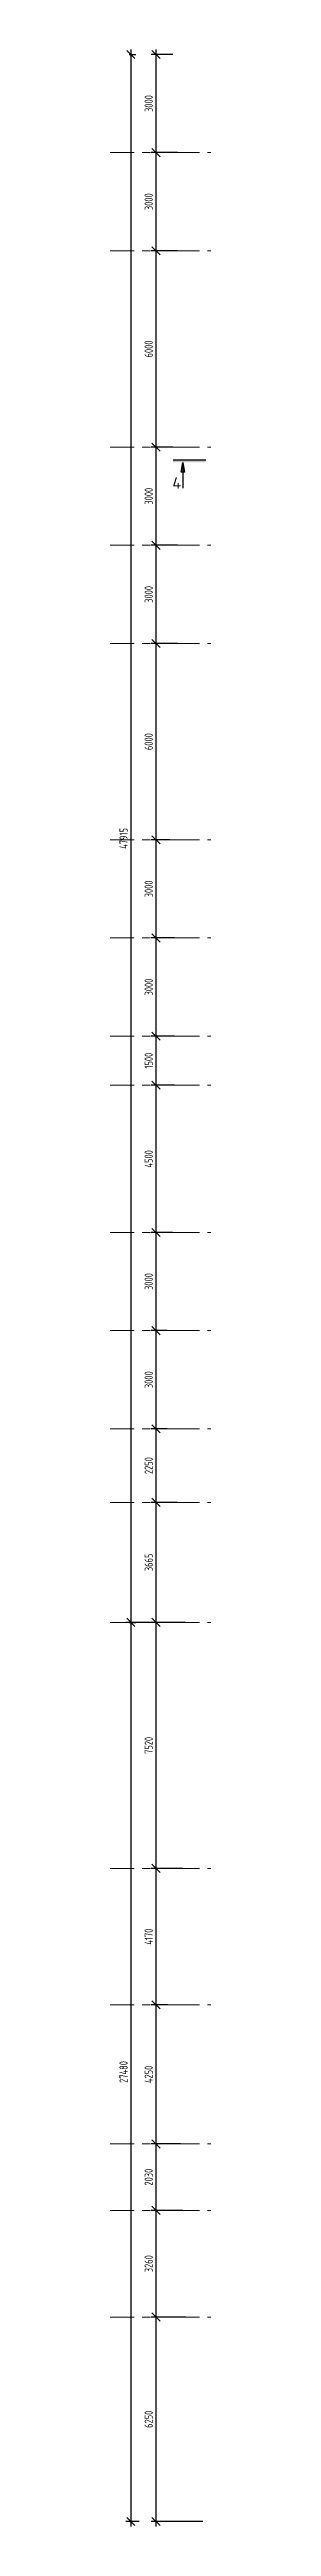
# Model space of a CAD drawing. Header units: millimetres. Extents: x -455656 to 9247092, y 0 to 412358.
# Drawn here: x 319752 to 322346, y 302713 to 378408 of the extents above; entities that cross this region are included whole.
import ezdxf
from ezdxf import colors
from ezdxf.entities.mleader import LeaderData, LeaderLine
from ezdxf.math import Vec2, Vec3

# ---------------------------------------------------------------- set-up
doc = ezdxf.new("R2010")
doc.units = ezdxf.units.MM
doc.header["$MEASUREMENT"] = 0
doc.header["$PDMODE"] = 3
doc.header["$PDSIZE"] = -4
doc.linetypes.add('CENTER', pattern=[2, 1.25, -0.25, 0.25, -0.25])
doc.layers.get('0').update_dxf_attribs({"color": 250, "lineweight": 9})
doc.layers.get('Defpoints').update_dxf_attribs({"color": 6})
doc.layers.add('АР_Разрезы', color=175, linetype='Continuous', lineweight=9)
doc.layers.add('подлога', color=250, linetype='Continuous', lineweight=9)
doc.styles.add('ISOCPEUR', font='isocpeur.TTF', dxfattribs={"width": 0.7})
doc.styles.add('METRO-STYLE', font='isocpeur.TTF', dxfattribs={"width": 0.9, "oblique": 15})
doc.styles.add('ГОСТ 2.304', font='isocpeur.TTF', dxfattribs={"width": 0.7})
doc.dimstyles.new('СПДС', dxfattribs={"dimscale": 100, "dimtxt": 2.5, "dimasz": 2.5, "dimexe": 1.5, "dimexo": 0, "dimgap": 1, "dimtad": 1, "dimdec": 0, "dimrnd": 1, "dimtxsty": 'ГОСТ 2.304', "dimblk": 'OBLIQUE', "dimcen": 2.5, "dimdle": 1.5, "dimadec": 0, "dimazin": 2, "dimtfac": 0.75, "dimtdec": 0, "dimtmove": 1, "dimatfit": 3, "dimfxl": 1, "dimtolj": 1, "dimarcsym": 1})

msp = doc.modelspace()

# ---------------------------------------------------------------- blocks, each defined once
blk = doc.blocks.new('_Oblique')
at = {"color": 0, "linetype": 'ByBlock', "lineweight": -2}
blk.add_line((-0.5, -0.5), (0.5, 0.5), dxfattribs=at)
blk = doc.blocks.new('*D636')
at = {"layer": 'Defpoints', "color": 0, "lineweight": 30, "ltscale": 100, "transparency": 16777216}
for p in [(320912, 309113), (321811, 309113), (322346, 302863)]:
    blk.add_point(p, dxfattribs=at)
at = {"layer": 'подлога', "color": 0, "lineweight": -2, "ltscale": 100}
for p, q in [((321811, 309113), (320762, 309113)), ((320912, 302713), (320912, 309263)), ((322346, 302863), (320762, 302863))]:
    blk.add_line(p, q, dxfattribs=at)
at = {"layer": 'подлога', "color": 0, "lineweight": -2, "ltscale": 100, "xscale": 250, "yscale": 250, "zscale": 250}
for p, rotation in [((320912, 309113), 90), ((320912, 302863), 270)]:
    blk.add_blockref('_Oblique', p, dxfattribs=dict(at, rotation=rotation))
at = {"layer": 'подлога', "color": 0, "ltscale": 100, "insert": (320687, 305988), "char_height": 250, "attachment_point": 5, "rotation": 90, "style": 'ГОСТ 2.304'}
blk.add_mtext('\\A1;6250', dxfattribs=at)
blk = doc.blocks.new('*D637')
at = {"layer": 'Defpoints', "color": 0, "lineweight": 30, "ltscale": 100, "transparency": 16777216}
for p in [(320912, 312373), (321733, 312373), (321811, 309113)]:
    blk.add_point(p, dxfattribs=at)
at = {"layer": 'подлога', "color": 0, "lineweight": -2, "ltscale": 100}
for p, q in [((321733, 312373), (320762, 312373)), ((320912, 308963), (320912, 312523)), ((321811, 309113), (320762, 309113))]:
    blk.add_line(p, q, dxfattribs=at)
at = {"layer": 'подлога', "color": 0, "lineweight": -2, "ltscale": 100, "xscale": 250, "yscale": 250, "zscale": 250}
for p, rotation in [((320912, 312373), 90), ((320912, 309113), 270)]:
    blk.add_blockref('_Oblique', p, dxfattribs=dict(at, rotation=rotation))
at = {"layer": 'подлога', "color": 0, "ltscale": 100, "insert": (320687, 310743), "char_height": 250, "attachment_point": 5, "rotation": 90, "style": 'ГОСТ 2.304'}
blk.add_mtext('\\A1;3260', dxfattribs=at)
blk = doc.blocks.new('*D638')
at = {"layer": 'Defpoints', "color": 0, "lineweight": 30, "ltscale": 100, "transparency": 16777216}
for p in [(320912, 314403), (321660, 314403), (321733, 312373)]:
    blk.add_point(p, dxfattribs=at)
at = {"layer": 'подлога', "color": 0, "lineweight": -2, "ltscale": 100}
for p, q in [((321660, 314403), (320762, 314403)), ((320912, 312223), (320912, 314553)), ((321733, 312373), (320762, 312373))]:
    blk.add_line(p, q, dxfattribs=at)
at = {"layer": 'подлога', "color": 0, "lineweight": -2, "ltscale": 100, "xscale": 250, "yscale": 250, "zscale": 250}
for p, rotation in [((320912, 314403), 90), ((320912, 312373), 270)]:
    blk.add_blockref('_Oblique', p, dxfattribs=dict(at, rotation=rotation))
at = {"layer": 'подлога', "color": 0, "ltscale": 100, "insert": (320687, 313388), "char_height": 250, "attachment_point": 5, "rotation": 90, "style": 'ГОСТ 2.304'}
blk.add_mtext('\\A1;2030', dxfattribs=at)
blk = doc.blocks.new('*D639')
at = {"layer": 'Defpoints', "color": 0, "lineweight": 30, "ltscale": 100, "transparency": 16777216}
for p in [(320912, 318653), (321262, 318653), (321660, 314403)]:
    blk.add_point(p, dxfattribs=at)
at = {"layer": 'подлога', "color": 0, "lineweight": -2, "ltscale": 100}
for p, q in [((320912, 314253), (320912, 318803)), ((321262, 318653), (320762, 318653)), ((321660, 314403), (320762, 314403))]:
    blk.add_line(p, q, dxfattribs=at)
at = {"layer": 'подлога', "color": 0, "lineweight": -2, "ltscale": 100, "xscale": 250, "yscale": 250, "zscale": 250}
for p, rotation in [((320912, 318653), 90), ((320912, 314403), 270)]:
    blk.add_blockref('_Oblique', p, dxfattribs=dict(at, rotation=rotation))
at = {"layer": 'подлога', "color": 0, "ltscale": 100, "insert": (320687, 316528), "char_height": 250, "attachment_point": 5, "rotation": 90, "style": 'ГОСТ 2.304'}
blk.add_mtext('\\A1;4250', dxfattribs=at)
blk = doc.blocks.new('*D640')
at = {"layer": 'Defpoints', "color": 0, "lineweight": 30, "ltscale": 100, "transparency": 16777216}
for p in [(320912, 322823), (321730, 322823), (321262, 318653)]:
    blk.add_point(p, dxfattribs=at)
at = {"layer": 'подлога', "color": 0, "lineweight": -2, "ltscale": 100}
for p, q in [((321730, 322823), (320762, 322823)), ((320912, 318503), (320912, 322973)), ((321262, 318653), (320762, 318653))]:
    blk.add_line(p, q, dxfattribs=at)
at = {"layer": 'подлога', "color": 0, "lineweight": -2, "ltscale": 100, "xscale": 250, "yscale": 250, "zscale": 250}
for p, rotation in [((320912, 322823), 90), ((320912, 318653), 270)]:
    blk.add_blockref('_Oblique', p, dxfattribs=dict(at, rotation=rotation))
at = {"layer": 'подлога', "color": 0, "ltscale": 100, "insert": (320687, 320738), "char_height": 250, "attachment_point": 5, "rotation": 90, "style": 'ГОСТ 2.304'}
blk.add_mtext('\\A1;4170', dxfattribs=at)
blk = doc.blocks.new('*D641')
at = {"layer": 'Defpoints', "color": 0, "lineweight": 30, "ltscale": 100, "transparency": 16777216}
for p in [(320912, 330343), (321791, 330343), (321730, 322823)]:
    blk.add_point(p, dxfattribs=at)
at = {"layer": 'подлога', "color": 0, "lineweight": -2, "ltscale": 100}
for p, q in [((321791, 330343), (320762, 330343)), ((320912, 322673), (320912, 330493)), ((321730, 322823), (320762, 322823))]:
    blk.add_line(p, q, dxfattribs=at)
at = {"layer": 'подлога', "color": 0, "lineweight": -2, "ltscale": 100, "xscale": 250, "yscale": 250, "zscale": 250}
for p, rotation in [((320912, 330343), 90), ((320912, 322823), 270)]:
    blk.add_blockref('_Oblique', p, dxfattribs=dict(at, rotation=rotation))
at = {"layer": 'подлога', "color": 0, "ltscale": 100, "insert": (320687, 326583), "char_height": 250, "attachment_point": 5, "rotation": 90, "style": 'ГОСТ 2.304'}
blk.add_mtext('\\A1;7520', dxfattribs=at)
blk = doc.blocks.new('*D642')
at = {"layer": 'Defpoints', "color": 0, "lineweight": 30, "ltscale": 100, "transparency": 16777216}
for p in [(320912, 334008), (321561, 334008), (321791, 330343)]:
    blk.add_point(p, dxfattribs=at)
at = {"layer": 'подлога', "color": 0, "lineweight": -2, "ltscale": 100}
for p, q in [((321561, 334008), (320762, 334008)), ((320912, 330193), (320912, 334158)), ((321791, 330343), (320762, 330343))]:
    blk.add_line(p, q, dxfattribs=at)
at = {"layer": 'подлога', "color": 0, "lineweight": -2, "ltscale": 100, "xscale": 250, "yscale": 250, "zscale": 250}
for p, rotation in [((320912, 334008), 90), ((320912, 330343), 270)]:
    blk.add_blockref('_Oblique', p, dxfattribs=dict(at, rotation=rotation))
at = {"layer": 'подлога', "color": 0, "ltscale": 100, "insert": (320687, 332176), "char_height": 250, "attachment_point": 5, "rotation": 90, "style": 'ГОСТ 2.304'}
blk.add_mtext('\\A1;3665', dxfattribs=at)
blk = doc.blocks.new('*D622')
at = {"layer": 'Defpoints', "color": 0, "lineweight": 30, "ltscale": 100, "transparency": 16777216}
for p in [(320912, 336258), (321254, 336258), (321561, 334008)]:
    blk.add_point(p, dxfattribs=at)
at = {"layer": 'подлога', "color": 0, "lineweight": -2, "ltscale": 100}
for p, q in [((321254, 336258), (320762, 336258)), ((320912, 333858), (320912, 336408)), ((321561, 334008), (320762, 334008))]:
    blk.add_line(p, q, dxfattribs=at)
at = {"layer": 'подлога', "color": 0, "lineweight": -2, "ltscale": 100, "xscale": 250, "yscale": 250, "zscale": 250}
for p, rotation in [((320912, 336258), 90), ((320912, 334008), 270)]:
    blk.add_blockref('_Oblique', p, dxfattribs=dict(at, rotation=rotation))
at = {"layer": 'подлога', "color": 0, "ltscale": 100, "insert": (320687, 335133), "char_height": 250, "attachment_point": 5, "rotation": 90, "style": 'ГОСТ 2.304'}
blk.add_mtext('\\A1;2250', dxfattribs=at)
blk = doc.blocks.new('*D623')
at = {"layer": 'Defpoints', "color": 0, "lineweight": 30, "ltscale": 100, "transparency": 16777216}
for p in [(320912, 339258), (321254, 339258), (321254, 336258)]:
    blk.add_point(p, dxfattribs=at)
at = {"layer": 'подлога', "color": 0, "lineweight": -2, "ltscale": 100}
for p, q in [((321254, 339258), (320762, 339258)), ((320912, 336108), (320912, 339408)), ((321254, 336258), (320762, 336258))]:
    blk.add_line(p, q, dxfattribs=at)
at = {"layer": 'подлога', "color": 0, "lineweight": -2, "ltscale": 100, "xscale": 250, "yscale": 250, "zscale": 250}
for p, rotation in [((320912, 339258), 90), ((320912, 336258), 270)]:
    blk.add_blockref('_Oblique', p, dxfattribs=dict(at, rotation=rotation))
at = {"layer": 'подлога', "color": 0, "ltscale": 100, "insert": (320687, 337758), "char_height": 250, "attachment_point": 5, "rotation": 90, "style": 'ГОСТ 2.304'}
blk.add_mtext('\\A1;3000', dxfattribs=at)
blk = doc.blocks.new('*D624')
at = {"layer": 'Defpoints', "color": 0, "lineweight": 30, "ltscale": 100, "transparency": 16777216}
for p in [(320912, 342258), (321421, 342258), (321254, 339258)]:
    blk.add_point(p, dxfattribs=at)
at = {"layer": 'подлога', "color": 0, "lineweight": -2, "ltscale": 100}
for p, q in [((321421, 342258), (320762, 342258)), ((320912, 339108), (320912, 342408)), ((321254, 339258), (320762, 339258))]:
    blk.add_line(p, q, dxfattribs=at)
at = {"layer": 'подлога', "color": 0, "lineweight": -2, "ltscale": 100, "xscale": 250, "yscale": 250, "zscale": 250}
for p, rotation in [((320912, 342258), 90), ((320912, 339258), 270)]:
    blk.add_blockref('_Oblique', p, dxfattribs=dict(at, rotation=rotation))
at = {"layer": 'подлога', "color": 0, "ltscale": 100, "insert": (320687, 340758), "char_height": 250, "attachment_point": 5, "rotation": 90, "style": 'ГОСТ 2.304'}
blk.add_mtext('\\A1;3000', dxfattribs=at)
blk = doc.blocks.new('*D625')
at = {"layer": 'Defpoints', "color": 0, "lineweight": 30, "ltscale": 100, "transparency": 16777216}
for p in [(320912, 346758), (321475, 346758), (321421, 342258)]:
    blk.add_point(p, dxfattribs=at)
at = {"layer": 'подлога', "color": 0, "lineweight": -2, "ltscale": 100}
for p, q in [((321475, 346758), (320762, 346758)), ((320912, 342108), (320912, 346908)), ((321421, 342258), (320762, 342258))]:
    blk.add_line(p, q, dxfattribs=at)
at = {"layer": 'подлога', "color": 0, "lineweight": -2, "ltscale": 100, "xscale": 250, "yscale": 250, "zscale": 250}
for p, rotation in [((320912, 346758), 90), ((320912, 342258), 270)]:
    blk.add_blockref('_Oblique', p, dxfattribs=dict(at, rotation=rotation))
at = {"layer": 'подлога', "color": 0, "ltscale": 100, "insert": (320687, 344508), "char_height": 250, "attachment_point": 5, "rotation": 90, "style": 'ГОСТ 2.304'}
blk.add_mtext('\\A1;4500', dxfattribs=at)
blk = doc.blocks.new('*D626')
at = {"layer": 'Defpoints', "color": 0, "lineweight": 30, "ltscale": 100, "transparency": 16777216}
for p in [(320912, 348258), (321475, 348258), (321475, 346758)]:
    blk.add_point(p, dxfattribs=at)
at = {"layer": 'подлога', "color": 0, "lineweight": -2, "ltscale": 100}
for p, q in [((321475, 348258), (320762, 348258)), ((320912, 346608), (320912, 348408)), ((321475, 346758), (320762, 346758))]:
    blk.add_line(p, q, dxfattribs=at)
at = {"layer": 'подлога', "color": 0, "lineweight": -2, "ltscale": 100, "xscale": 250, "yscale": 250, "zscale": 250}
for p, rotation in [((320912, 348258), 90), ((320912, 346758), 270)]:
    blk.add_blockref('_Oblique', p, dxfattribs=dict(at, rotation=rotation))
at = {"layer": 'подлога', "color": 0, "ltscale": 100, "insert": (320687, 347508), "char_height": 250, "attachment_point": 5, "rotation": 90, "style": 'ГОСТ 2.304'}
blk.add_mtext('\\A1;1500', dxfattribs=at)
blk = doc.blocks.new('*D627')
at = {"layer": 'Defpoints', "color": 0, "lineweight": 30, "ltscale": 100, "transparency": 16777216}
for p in [(320912, 351258), (321335, 351258), (321475, 348258)]:
    blk.add_point(p, dxfattribs=at)
at = {"layer": 'подлога', "color": 0, "lineweight": -2, "ltscale": 100}
for p, q in [((321335, 351258), (320762, 351258)), ((320912, 348108), (320912, 351408)), ((321475, 348258), (320762, 348258))]:
    blk.add_line(p, q, dxfattribs=at)
at = {"layer": 'подлога', "color": 0, "lineweight": -2, "ltscale": 100, "xscale": 250, "yscale": 250, "zscale": 250}
for p, rotation in [((320912, 351258), 90), ((320912, 348258), 270)]:
    blk.add_blockref('_Oblique', p, dxfattribs=dict(at, rotation=rotation))
at = {"layer": 'подлога', "color": 0, "ltscale": 100, "insert": (320687, 349758), "char_height": 250, "attachment_point": 5, "rotation": 90, "style": 'ГОСТ 2.304'}
blk.add_mtext('\\A1;3000', dxfattribs=at)
blk = doc.blocks.new('*D628')
at = {"layer": 'Defpoints', "color": 0, "lineweight": 30, "ltscale": 100, "transparency": 16777216}
for p in [(320912, 354258), (321335, 354258), (321475, 351258)]:
    blk.add_point(p, dxfattribs=at)
at = {"layer": 'подлога', "color": 0, "lineweight": -2, "ltscale": 100}
for p, q in [((321335, 354258), (320762, 354258)), ((320912, 351108), (320912, 354408)), ((321475, 351258), (320762, 351258))]:
    blk.add_line(p, q, dxfattribs=at)
at = {"layer": 'подлога', "color": 0, "lineweight": -2, "ltscale": 100, "xscale": 250, "yscale": 250, "zscale": 250}
for p, rotation in [((320912, 354258), 90), ((320912, 351258), 270)]:
    blk.add_blockref('_Oblique', p, dxfattribs=dict(at, rotation=rotation))
at = {"layer": 'подлога', "color": 0, "ltscale": 100, "insert": (320687, 352758), "char_height": 250, "attachment_point": 5, "rotation": 90, "style": 'ГОСТ 2.304'}
blk.add_mtext('\\A1;3000', dxfattribs=at)
blk = doc.blocks.new('*D629')
at = {"layer": 'Defpoints', "color": 0, "lineweight": 30, "ltscale": 100, "transparency": 16777216}
for p in [(320912, 360258), (321566, 360258), (321335, 354258)]:
    blk.add_point(p, dxfattribs=at)
at = {"layer": 'подлога', "color": 0, "lineweight": -2, "ltscale": 100}
for p, q in [((320912, 354108), (320912, 360408)), ((321566, 360258), (320762, 360258)), ((321335, 354258), (320762, 354258))]:
    blk.add_line(p, q, dxfattribs=at)
at = {"layer": 'подлога', "color": 0, "lineweight": -2, "ltscale": 100, "xscale": 250, "yscale": 250, "zscale": 250}
for p, rotation in [((320912, 360258), 90), ((320912, 354258), 270)]:
    blk.add_blockref('_Oblique', p, dxfattribs=dict(at, rotation=rotation))
at = {"layer": 'подлога', "color": 0, "ltscale": 100, "insert": (320687, 357258), "char_height": 250, "attachment_point": 5, "rotation": 90, "style": 'ГОСТ 2.304'}
blk.add_mtext('\\A1;6000', dxfattribs=at)
blk = doc.blocks.new('*D630')
at = {"layer": 'Defpoints', "color": 0, "lineweight": 30, "ltscale": 100, "transparency": 16777216}
for p in [(320912, 363258), (321423, 363258), (321566, 360258)]:
    blk.add_point(p, dxfattribs=at)
at = {"layer": 'подлога', "color": 0, "lineweight": -2, "ltscale": 100}
for p, q in [((320912, 360108), (320912, 363408)), ((321423, 363258), (320762, 363258)), ((321566, 360258), (320762, 360258))]:
    blk.add_line(p, q, dxfattribs=at)
at = {"layer": 'подлога', "color": 0, "lineweight": -2, "ltscale": 100, "xscale": 250, "yscale": 250, "zscale": 250}
for p, rotation in [((320912, 363258), 90), ((320912, 360258), 270)]:
    blk.add_blockref('_Oblique', p, dxfattribs=dict(at, rotation=rotation))
at = {"layer": 'подлога', "color": 0, "ltscale": 100, "insert": (320687, 361758), "char_height": 250, "attachment_point": 5, "rotation": 90, "style": 'ГОСТ 2.304'}
blk.add_mtext('\\A1;3000', dxfattribs=at)
blk = doc.blocks.new('*D631')
at = {"layer": 'Defpoints', "color": 0, "lineweight": 30, "ltscale": 100, "transparency": 16777216}
for p in [(320912, 366258), (321423, 366258), (321566, 363258)]:
    blk.add_point(p, dxfattribs=at)
at = {"layer": 'подлога', "color": 0, "lineweight": -2, "ltscale": 100}
for p, q in [((320912, 363108), (320912, 366408)), ((321423, 366258), (320762, 366258)), ((321566, 363258), (320762, 363258))]:
    blk.add_line(p, q, dxfattribs=at)
at = {"layer": 'подлога', "color": 0, "lineweight": -2, "ltscale": 100, "xscale": 250, "yscale": 250, "zscale": 250}
for p, rotation in [((320912, 366258), 90), ((320912, 363258), 270)]:
    blk.add_blockref('_Oblique', p, dxfattribs=dict(at, rotation=rotation))
at = {"layer": 'подлога', "color": 0, "ltscale": 100, "insert": (320687, 364758), "char_height": 250, "attachment_point": 5, "rotation": 90, "style": 'ГОСТ 2.304'}
blk.add_mtext('\\A1;3000', dxfattribs=at)
blk = doc.blocks.new('*D632')
at = {"layer": 'Defpoints', "color": 0, "lineweight": 30, "ltscale": 100, "transparency": 16777216}
for p in [(320912, 372258), (321571, 372258), (321423, 366258)]:
    blk.add_point(p, dxfattribs=at)
at = {"layer": 'подлога', "color": 0, "lineweight": -2, "ltscale": 100}
for p, q in [((321571, 372258), (320762, 372258)), ((320912, 366108), (320912, 372408)), ((321423, 366258), (320762, 366258))]:
    blk.add_line(p, q, dxfattribs=at)
at = {"layer": 'подлога', "color": 0, "lineweight": -2, "ltscale": 100, "xscale": 250, "yscale": 250, "zscale": 250}
for p, rotation in [((320912, 372258), 90), ((320912, 366258), 270)]:
    blk.add_blockref('_Oblique', p, dxfattribs=dict(at, rotation=rotation))
at = {"layer": 'подлога', "color": 0, "ltscale": 100, "insert": (320687, 369258), "char_height": 250, "attachment_point": 5, "rotation": 90, "style": 'ГОСТ 2.304'}
blk.add_mtext('\\A1;6000', dxfattribs=at)
blk = doc.blocks.new('*D633')
at = {"layer": 'Defpoints', "color": 0, "lineweight": 30, "ltscale": 100, "transparency": 16777216}
for p in [(320912, 375258), (321423, 375258), (321566, 372258)]:
    blk.add_point(p, dxfattribs=at)
at = {"layer": 'подлога', "color": 0, "lineweight": -2, "ltscale": 100}
for p, q in [((321423, 375258), (320762, 375258)), ((320912, 372108), (320912, 375408)), ((321566, 372258), (320762, 372258))]:
    blk.add_line(p, q, dxfattribs=at)
at = {"layer": 'подлога', "color": 0, "lineweight": -2, "ltscale": 100, "xscale": 250, "yscale": 250, "zscale": 250}
for p, rotation in [((320912, 375258), 90), ((320912, 372258), 270)]:
    blk.add_blockref('_Oblique', p, dxfattribs=dict(at, rotation=rotation))
at = {"layer": 'подлога', "color": 0, "ltscale": 100, "insert": (320687, 373758), "char_height": 250, "attachment_point": 5, "rotation": 90, "style": 'ГОСТ 2.304'}
blk.add_mtext('\\A1;3000', dxfattribs=at)
blk = doc.blocks.new('*D634')
at = {"layer": 'Defpoints', "color": 0, "lineweight": 30, "ltscale": 100, "transparency": 16777216}
for p in [(320912, 378258), (321423, 378258), (321566, 375258)]:
    blk.add_point(p, dxfattribs=at)
at = {"layer": 'подлога', "color": 0, "lineweight": -2, "ltscale": 100}
for p, q in [((321423, 378258), (320762, 378258)), ((320912, 375108), (320912, 378408)), ((321566, 375258), (320762, 375258))]:
    blk.add_line(p, q, dxfattribs=at)
at = {"layer": 'подлога', "color": 0, "lineweight": -2, "ltscale": 100, "xscale": 250, "yscale": 250, "zscale": 250}
for p, rotation in [((320912, 378258), 90), ((320912, 375258), 270)]:
    blk.add_blockref('_Oblique', p, dxfattribs=dict(at, rotation=rotation))
at = {"layer": 'подлога', "color": 0, "ltscale": 100, "insert": (320687, 376758), "char_height": 250, "attachment_point": 5, "rotation": 90, "style": 'ГОСТ 2.304'}
blk.add_mtext('\\A1;3000', dxfattribs=at)
blk = doc.blocks.new('*D635')
at = {"layer": 'Defpoints', "color": 0, "lineweight": 30, "ltscale": 100, "transparency": 16777216}
for p in [(320085, 378258), (320085, 330343), (320141, 330343)]:
    blk.add_point(p, dxfattribs=at)
at = {"layer": 'подлога', "color": 0, "lineweight": -2, "ltscale": 100}
for p, q in [((320085, 378258), (320291, 378258)), ((320141, 378408), (320141, 330193)), ((320085, 330343), (320291, 330343))]:
    blk.add_line(p, q, dxfattribs=at)
at = {"layer": 'подлога', "color": 0, "lineweight": -2, "ltscale": 100, "xscale": 250, "yscale": 250, "zscale": 250}
for p, rotation in [((320141, 378258), 90), ((320141, 330343), 270)]:
    blk.add_blockref('_Oblique', p, dxfattribs=dict(at, rotation=rotation))
at = {"layer": 'подлога', "color": 0, "ltscale": 100, "insert": (319916, 354301), "char_height": 250, "attachment_point": 5, "rotation": 90, "style": 'ГОСТ 2.304'}
blk.add_mtext('\\A1;47915', dxfattribs=at)
blk = doc.blocks.new('*D919')
at = {"layer": 'Defpoints', "color": 0, "lineweight": 30, "ltscale": 100, "transparency": 16777216}
for p in [(320762, 330343), (320141, 302863), (320400, 302863)]:
    blk.add_point(p, dxfattribs=at)
at = {"layer": 'подлога', "color": 0, "lineweight": -2, "ltscale": 100}
for p, q in [((320762, 330343), (319991, 330343)), ((320141, 330493), (320141, 302713)), ((320400, 302863), (319991, 302863))]:
    blk.add_line(p, q, dxfattribs=at)
at = {"layer": 'подлога', "color": 0, "lineweight": -2, "ltscale": 100, "xscale": 250, "yscale": 250, "zscale": 250}
for p, rotation in [((320141, 330343), 90), ((320141, 302863), 270)]:
    blk.add_blockref('_Oblique', p, dxfattribs=dict(at, rotation=rotation))
at = {"layer": 'подлога', "color": 0, "ltscale": 100, "insert": (319916, 316603), "char_height": 250, "attachment_point": 5, "rotation": 90, "style": 'ГОСТ 2.304'}
blk.add_mtext('\\A1;27480', dxfattribs=at)
blk = doc.blocks.new('_DotSmall')
at = {"color": 0, "linetype": 'ByBlock', "const_width": 0.5}
blk.add_lwpolyline([(-0.0625, 0, 1), (0.0625, 0, 1)], format="xyb", close=True, dxfattribs=at)
blk = doc.blocks.new('A$C60573c2e')
at = {"layer": 'АР_Разрезы', "ltscale": 100}
h = blk.add_hatch(color=5, dxfattribs=at)
h.dxf.hatch_style = 1
h.paths.add_polyline_path([(13494, 509), (13424, 509), (13424, 1414), (13494, 1414)])
h.paths.add_polyline_path([(13795, 1063), (13494, 1114), (13795, 1114)])
h.paths.add_polyline_path([(13795, 1114), (13494, 1114), (13795, 1164)])
h = blk.add_hatch(color=5, dxfattribs=at)
h.dxf.hatch_style = 1
h.paths.add_polyline_path([(65884, -9869), (65884, -9799), (66884, -9799), (66884, -9869)])
h.paths.add_polyline_path([(66534, -10170), (66584, -9869), (66584, -10170)])
h.paths.add_polyline_path([(66584, -10170), (66584, -9869), (66634, -10170)])
h = blk.add_hatch(color=5, dxfattribs=at)
h.dxf.hatch_style = 1
h.paths.add_polyline_path([(-689, -12469), (-689, -12399), (-1689, -12399), (-1689, -12469)])
h.paths.add_polyline_path([(-1339, -12769), (-1389, -12469), (-1389, -12769)])
h.paths.add_polyline_path([(-1389, -12769), (-1389, -12469), (-1440, -12769)])
h = blk.add_hatch(color=5, dxfattribs=at)
h.dxf.hatch_style = 1
h.paths.add_polyline_path([(20810, -37642), (20880, -37642), (20880, -36642), (20810, -36642)])
h.paths.add_polyline_path([(20509, -36993), (20810, -36942), (20509, -36942)])
h.paths.add_polyline_path([(20509, -36942), (20810, -36942), (20509, -36892)])
h = blk.add_hatch(color=5, dxfattribs=at)
h.dxf.hatch_style = 1
h.paths.add_polyline_path([(59699, -43275), (59769, -43275), (59769, -42275), (59699, -42275)])
h.paths.add_polyline_path([(59398, -42625), (59699, -42575), (59398, -42575)])
h.paths.add_polyline_path([(59398, -42575), (59699, -42575), (59398, -42525)])
h = blk.add_hatch(color=5, dxfattribs=at)
h.dxf.hatch_style = 1
h.paths.add_polyline_path([(7699, -50578), (7629, -50578), (7629, -51578), (7699, -51578)])
h.paths.add_polyline_path([(7999, -51228), (7699, -51278), (7999, -51278)])
h.paths.add_polyline_path([(7999, -51278), (7699, -51278), (7999, -51328)])
h = blk.add_hatch(color=5, dxfattribs=at)
h.dxf.hatch_style = 1
h.paths.add_polyline_path([(59606, -71214), (59676, -71214), (59676, -72214), (59606, -72214)])
h.paths.add_polyline_path([(59306, -71864), (59606, -71914), (59306, -71914)])
h.paths.add_polyline_path([(59306, -71914), (59606, -71914), (59306, -71964)])
h = blk.add_hatch(color=5, dxfattribs=at)
h.dxf.hatch_style = 1
h.paths.add_polyline_path([(20810, -76719), (20880, -76719), (20880, -77719), (20810, -77719)])
h.paths.add_polyline_path([(20509, -77369), (20810, -77419), (20509, -77419)])
h.paths.add_polyline_path([(20509, -77419), (20810, -77419), (20509, -77469)])
at = {"layer": 'АР_Разрезы', "color": 5, "lineweight": 25, "ltscale": 100}
for p, q in [((13795, 1164), (13494, 1114)), ((13494, 1114), (13795, 1063)), ((13795, 1063), (13795, 1164)), ((65884, -9799, -2792), (66884, -9799, -2792)), ((66584, -9869, -2792), (66534, -10170, -2792)), ((66534, -10170, -2792), (66634, -10170, -2792)), ((66634, -10170, -2792), (66584, -9869, -2792)), ((-689, -12399, -2792), (-1689, -12399, -2792)), ((-1440, -12769, -2792), (-1389, -12469, -2792)), ((-1339, -12769, -2792), (-1440, -12769, -2792)), ((-1389, -12469, -2792), (-1339, -12769, -2792)), ((20810, -36942), (20509, -36892)), ((20509, -36892), (20509, -36993)), ((20509, -36993), (20810, -36942)), ((59699, -42575), (59398, -42525)), ((59398, -42525), (59398, -42625)), ((7629, -50578), (7629, -51578)), ((7699, -51278), (7999, -51228)), ((7999, -51328), (7699, -51278)), ((7999, -51228), (7999, -51328)), ((59606, -71914), (59306, -71864)), ((59306, -71864), (59306, -71964)), ((59606, -72214), (59606, -71214)), ((59676, -71214), (59676, -72214)), ((59306, -71964), (59606, -71914)), ((59676, -72214), (59606, -72214)), ((20810, -77719), (20810, -76719)), ((20880, -76719), (20880, -77719)), ((20810, -77419), (20509, -77369)), ((20509, -77369), (20509, -77469)), ((20509, -77469), (20810, -77419)), ((20880, -77719), (20810, -77719))]:
    blk.add_line(p, q, dxfattribs=at)
for points, elevation in [([(13494, 1114), (14278, 1114)], 0), ([(66584, -9869), (66584, -10653)], -2792), ([(-1389, -12469), (-1389, -13252)], -2792), ([(20810, -36942), (20026, -36942)], 0), ([(7699, -51278), (8483, -51278)], 0), ([(20810, -77419), (20026, -77419)], 0)]:
    blk.add_lwpolyline(points, dxfattribs=dict(at, elevation=elevation))
for points in [[(59699, -42575), (58915, -42575)], [(59606, -71914), (58822, -71914)]]:
    blk.add_lwpolyline(points, dxfattribs=at)
at = {"layer": 'АР_Разрезы', "color": 5, "lineweight": 25, "ltscale": 100, "char_height": 350, "width": 583.33, "style": 'METRO-STYLE'}
for s, insert, attachment_point in [('{\\Q0;\\W1;3}', (13944, 1214), 7), ('{\\Q0;\\W1;4}', (66905, -10319, -2792), 3), ('{\\Q0;\\W1;4}', (-1710, -12919, -2792), 1), ('{\\Q0;\\W1;2}', (20360, -36413), 3), ('{\\Q0;\\W1;1}', (59249, -42045), 3), ('{\\Q0;\\W1;3}', (8149, -51378), 1), ('{\\Q0;\\W1;1}', (59156, -72014), 3), ('{\\Q0;\\W1;2}', (20360, -77519), 3)]:
    blk.add_mtext(s, dxfattribs=dict(at, insert=insert, attachment_point=attachment_point))

# ---------------------------------------------------------------- dimensions: what is measured, and where the dimension line sits
at = {"layer": 'подлога', "ltscale": 100}
for base, p1, p2, picture, middle in [((320141.3, 330343.2), (320085.5, 378258.2), (320085.5, 330343.2), '*D635', (319916.3, 354300.7)), ((320911.9, 378258.2), (321566.1, 375258.2), (321423.1, 378258.2), '*D634', (320686.9, 376758.2)), ((320911.9, 375258.2), (321566.1, 372258.2), (321423.1, 375258.2), '*D633', (320686.9, 373758.2)), ((320911.9, 372258.2), (321423.1, 366258.2), (321571.3, 372258.2), '*D632', (320686.9, 369258.2)), ((320911.9, 366258.2), (321566.1, 363258.2), (321423.1, 366258.2), '*D631', (320686.9, 364758.2)), ((320911.9, 363258.2), (321566.1, 360258.2), (321423.1, 363258.2), '*D630', (320686.9, 361758.2)), ((320911.9, 360258.2), (321335.4, 354258.2), (321566.1, 360258.2), '*D629', (320686.9, 357258.2)), ((320911.9, 354258.2), (321474.8, 351258.2), (321335.4, 354258.2), '*D628', (320686.9, 352758.2)), ((320911.9, 351258.2), (321474.8, 348258.2), (321335.4, 351258.2), '*D627', (320686.9, 349758.2)), ((320911.9, 348258.2), (321474.8, 346758.2), (321474.8, 348258.2), '*D626', (320686.9, 347508.2)), ((320911.9, 346758.2), (321420.8, 342258.2), (321474.8, 346758.2), '*D625', (320686.9, 344508.2)), ((320911.9, 342258.2), (321253.8, 339258.2), (321420.8, 342258.2), '*D624', (320686.9, 340758.2)), ((320911.9, 339258.2), (321253.8, 336258.2), (321253.8, 339258.2), '*D623', (320686.9, 337758.2)), ((320911.9, 336258.2), (321560.7, 334008.2), (321253.8, 336258.2), '*D622', (320686.9, 335133.2)), ((320911.9, 334008.2), (321790.6, 330343.2), (321560.7, 334008.2), '*D642', (320686.9, 332175.7)), ((320141.3, 302863.2), (320761.9, 330343.2), (320399.9, 302863.2), '*D919', (319916.3, 316603.2)), ((320911.9, 330343.2), (321729.7, 322823.2), (321790.6, 330343.2), '*D641', (320686.9, 326583.2)), ((320911.9, 322823.2), (321261.7, 318653.2), (321729.7, 322823.2), '*D640', (320686.9, 320738.2)), ((320911.9, 318653.2), (321659.7, 314403.2), (321261.7, 318653.2), '*D639', (320686.9, 316528.2)), ((320911.9, 314403.2), (321733.3, 312373.2), (321659.7, 314403.2), '*D638', (320686.9, 313388.2)), ((320911.9, 312373.2), (321810.5, 309113.2), (321733.3, 312373.2), '*D637', (320686.9, 310743.2)), ((320911.9, 309113.2), (322345.6, 302863.2), (321810.5, 309113.2), '*D636', (320686.9, 305988.2))]:
    dim = msp.add_linear_dim(base=base, p1=p1, p2=p2, angle=90, dimstyle='СПДС', dxfattribs=at)
    dim.commit()
    dim.dimension.update_dxf_attribs({"geometry": picture, "text_midpoint": middle})

# ---------------------------------------------------------------- linework, layer by layer
at = {"layer": 'подлога', "linetype": 'CENTER', "ltscale": 1000}
for p, q in [((316990.9, 375258.2), (400169.3, 375258.2)), ((316990.9, 372258.2), (400169.3, 372258.2)), ((316990.9, 366258.2), (400169.3, 366258.2)), ((316990.9, 363258.2), (400169.3, 363258.2)), ((316990.9, 360258.2), (400169.3, 360258.2)), ((316990.9, 354258.2), (400169.3, 354258.2)), ((316990.9, 351258.2), (400169.3, 351258.2)), ((316990.9, 348258.2), (400169.3, 348258.2)), ((316990.9, 346758.2), (400169.3, 346758.2)), ((316990.9, 342258.2), (400169.3, 342258.2)), ((316990.9, 339258.2), (400169.3, 339258.2)), ((316990.9, 336258.2), (400169.3, 336258.2)), ((316990.9, 334008.2), (400169.3, 334008.2)), ((316990.9, 330343.2), (400588, 330343.2)), ((316990.9, 322823.2), (400588, 322823.2)), ((316990.9, 322823.2), (400588, 322823.2)), ((316990.9, 318653.2), (400588, 318653.2)), ((316990.9, 314403.2), (400588, 314403.2)), ((316990.9, 312373.2), (400588, 312373.2)), ((316990.9, 309113.2), (400588, 309113.2))]:
    msp.add_line(p, q, dxfattribs=at)

# ---------------------------------------------------------------- block references
at = {"layer": 'подлога', "color": 31, "ltscale": 100, "true_color": 0xfecc66}
msp.add_blockref('A$C60573c2e', (323124.6, 378258.2), dxfattribs=at)

msp.set_redraw_order([(e.dxf.handle, doc.entitydb.next_handle()) for e in msp.query("TEXT MTEXT ATTDEF DIMENSION ARC_DIMENSION")])  # texts and dimensions are drawn at this point

# ---------------------------------------------------------------- leaders
at = {"layer": 'подлога'}
ml = msp.add_multileader_mtext('Standard', dxfattribs=at)
ml.set_content('+13,700', color=256, style='ISOCPEUR')
ml.set_leader_properties(color=256, linetype='Continuous', lineweight=-1)
ml.set_arrow_properties(name='DOTSMALL')
ml.build(insert=Vec2(0, 0))
ml.multileader.update_dxf_attribs({"has_text_frame": 1, "text_left_attachment_type": 4, "text_right_attachment_type": 4, "dogleg_length": 100, "arrow_head_size": 180})
ctx = ml.context
ctx.base_point, ctx.char_height, ctx.arrow_head_size, ctx.landing_gap_size, ctx.plane_origin = Vec3(384014.9, 329551.3), 250, 180, 50, Vec3(383765.5, 328890.5)
ctx.left_attachment, ctx.right_attachment = 4, 4
notes = []
notes.append((ctx, [(0, (0, 0, 0), (0, 0), (1, 0), 1, [])]))
ctx.mtext.insert, ctx.mtext.width, ctx.mtext.line_spacing_style, ctx.mtext.flow_direction = Vec3(384064.9, 329884.6), 852.697, 2, 5
ml = msp.add_multileader_mtext('Standard', dxfattribs=at)
ml.set_content('+13,700', color=256, style='ISOCPEUR')
ml.set_leader_properties(color=256, linetype='Continuous', lineweight=-1)
ml.set_arrow_properties(name='DOTSMALL')
ml.build(insert=Vec2(0, 0))
ml.multileader.update_dxf_attribs({"has_text_frame": 1, "text_left_attachment_type": 4, "text_right_attachment_type": 4, "dogleg_length": 100, "arrow_head_size": 180})
ctx = ml.context
ctx.base_point, ctx.char_height, ctx.arrow_head_size, ctx.landing_gap_size, ctx.plane_origin = Vec3(345392.1, 329524.8), 250, 180, 50, Vec3(342582.1, 328673.2)
ctx.left_attachment, ctx.right_attachment = 4, 4
notes.append((ctx, [(0, (0, 0, 0), (0, 0), (1, 0), 1, [])]))
ctx.mtext.insert, ctx.mtext.width, ctx.mtext.line_spacing_style, ctx.mtext.flow_direction = Vec3(345442.1, 329858.1), 852.697, 2, 5
ml = msp.add_multileader_mtext('Standard', dxfattribs=at)
ml.set_content('Л.2', color=256, style='ISOCPEUR')
ml.set_leader_properties(color=256, linetype='Continuous', lineweight=-1)
ml.set_arrow_properties(name='DOTSMALL')
ml.build(insert=Vec2(0, 0))
ml.multileader.update_dxf_attribs({"has_text_frame": 1, "text_left_attachment_type": 4, "text_right_attachment_type": 4, "dogleg_length": 100, "arrow_head_size": 180})
ctx = ml.context
ctx.base_point, ctx.char_height, ctx.arrow_head_size, ctx.landing_gap_size, ctx.plane_origin = Vec3(342702.3, 328836.2, 0), 250, 180, 50, Vec3(406731.5, 316544.4, 0)
ctx.left_attachment, ctx.right_attachment = 4, 4
notes.append((ctx, [(0, (0, 0, 0), (0, 0), (1, 0), 1, [])]))
ctx.mtext.insert, ctx.mtext.width, ctx.mtext.line_spacing_style, ctx.mtext.flow_direction = Vec3(342752.3, 329169.5, 0), 852.697, 2, 5
ml = msp.add_multileader_mtext('Standard', dxfattribs=at)
ml.set_content('Л.1', color=256, style='ISOCPEUR')
ml.set_leader_properties(color=256, linetype='Continuous', lineweight=-1)
ml.set_arrow_properties(name='DOTSMALL')
ml.build(insert=Vec2(0, 0))
ml.multileader.update_dxf_attribs({"has_text_frame": 1, "text_left_attachment_type": 4, "text_right_attachment_type": 4, "dogleg_length": 100, "arrow_head_size": 180})
ctx = ml.context
ctx.base_point, ctx.char_height, ctx.arrow_head_size, ctx.landing_gap_size, ctx.plane_origin = Vec3(381447.1, 328684, 0), 250, 180, 50, Vec3(368551.1, 316143.2, 0)
ctx.left_attachment, ctx.right_attachment = 4, 4
notes.append((ctx, [(0, (0, 0, 0), (0, 0), (1, 0), 1, [])]))
ctx.mtext.insert, ctx.mtext.width, ctx.mtext.line_spacing_style, ctx.mtext.flow_direction = Vec3(381497.1, 329017.4, 0), 852.697, 2, 5
ml = msp.add_multileader_mtext('Standard', dxfattribs=at)
ml.set_content('+15,850', color=256, style='ISOCPEUR')
ml.set_leader_properties(color=256, linetype='Continuous', lineweight=-1)
ml.set_arrow_properties(name='DOTSMALL')
ml.build(insert=Vec2(0, 0))
ml.multileader.update_dxf_attribs({"has_text_frame": 1, "text_left_attachment_type": 4, "text_right_attachment_type": 4, "dogleg_length": 100, "arrow_head_size": 180})
ctx = ml.context
ctx.base_point, ctx.char_height, ctx.arrow_head_size, ctx.landing_gap_size, ctx.plane_origin = Vec3(345355.7, 323607.5), 250, 180, 50, Vec3(344052.4, 322399.9)
ctx.left_attachment, ctx.right_attachment = 4, 4
notes.append((ctx, [(0, (0, 0, 0), (0, 0), (1, 0), 1, [])]))
ctx.mtext.insert, ctx.mtext.width, ctx.mtext.defined_height, ctx.mtext.line_spacing_style, ctx.mtext.flow_direction = Vec3(345405.7, 323940.9), 696.035, 776.5, 2, 5
ml = msp.add_multileader_mtext('Standard', dxfattribs=at)
ml.set_content('+15,850', color=256, style='ISOCPEUR')
ml.set_leader_properties(color=256, linetype='Continuous', lineweight=-1)
ml.set_arrow_properties(name='DOTSMALL')
ml.build(insert=Vec2(0, 0))
ml.multileader.update_dxf_attribs({"has_text_frame": 1, "text_left_attachment_type": 4, "text_right_attachment_type": 4, "dogleg_length": 100, "arrow_head_size": 180})
ctx = ml.context
ctx.base_point, ctx.char_height, ctx.arrow_head_size, ctx.landing_gap_size, ctx.plane_origin = Vec3(381319.9, 323194.9), 250, 180, 50, Vec3(382244.9, 320851.3)
ctx.left_attachment, ctx.right_attachment = 4, 4
notes.append((ctx, [(0, (0, 0, 0), (0, 0), (1, 0), 1, [])]))
ctx.mtext.insert, ctx.mtext.width, ctx.mtext.line_spacing_style, ctx.mtext.flow_direction = Vec3(381369.9, 323528.3), 852.697, 2, 5
ml = msp.add_multileader_mtext('Standard', dxfattribs=at)
ml.set_content('+15,850', color=256, style='ISOCPEUR')
ml.set_leader_properties(color=256, linetype='Continuous', lineweight=-1)
ml.set_arrow_properties(name='DOTSMALL')
ml.build(insert=Vec2(0, 0))
ml.multileader.update_dxf_attribs({"has_text_frame": 1, "text_left_attachment_type": 4, "text_right_attachment_type": 4, "dogleg_length": 100, "arrow_head_size": 180})
ctx = ml.context
ctx.base_point, ctx.char_height, ctx.arrow_head_size, ctx.landing_gap_size, ctx.plane_origin = Vec3(356831, 320439.5), 250, 180, 50, Vec3(357756, 318095.9)
ctx.left_attachment, ctx.right_attachment = 4, 4
notes.append((ctx, [(0, (0, 0, 0), (0, 0), (1, 0), 1, [])]))
ctx.mtext.insert, ctx.mtext.width, ctx.mtext.line_spacing_style, ctx.mtext.flow_direction = Vec3(356881, 320772.8), 852.697, 2, 5
ml = msp.add_multileader_mtext('Standard', dxfattribs=at)
ml.set_content('%%P0,000', color=256, style='ISOCPEUR')
ml.set_leader_properties(color=256, linetype='Continuous', lineweight=-1)
ml.set_arrow_properties(name='DOTSMALL')
ml.build(insert=Vec2(0, 0))
ml.multileader.update_dxf_attribs({"has_text_frame": 1, "text_left_attachment_type": 4, "text_right_attachment_type": 4, "dogleg_length": 100, "arrow_head_size": 180})
ctx = ml.context
ctx.base_point, ctx.char_height, ctx.arrow_head_size, ctx.landing_gap_size, ctx.plane_origin = Vec3(408265.1, 315531.6, 0), 250, 180, 50, Vec3(408183.7, 314264, 0)
ctx.left_attachment, ctx.right_attachment = 4, 4
notes.append((ctx, [(0, (0, 0, 0), (0, 0), (1, 0), 1, [])]))
ctx.mtext.insert, ctx.mtext.width, ctx.mtext.line_spacing_style, ctx.mtext.flow_direction = Vec3(408315.1, 315864.9, 0), 852.697, 2, 5
for ctx, leaders in notes:
    for number, flags, end, landing, length, lines in leaders:
        leader = LeaderData()
        leader.index, (leader.has_last_leader_line, leader.has_dogleg_vector, leader.attachment_direction) = number, flags
        leader.last_leader_point, leader.dogleg_vector, leader.dogleg_length = Vec3(end), Vec3(landing), length
        for number, points, colour, breaks in lines:
            line = LeaderLine()
            line.index, line.vertices, line.color, line.breaks = number, Vec3.list(points), colors.encode_raw_color(colour), breaks
            leader.lines.append(line)
        ctx.leaders.append(leader)

doc.saveas('drawing.dxf')
